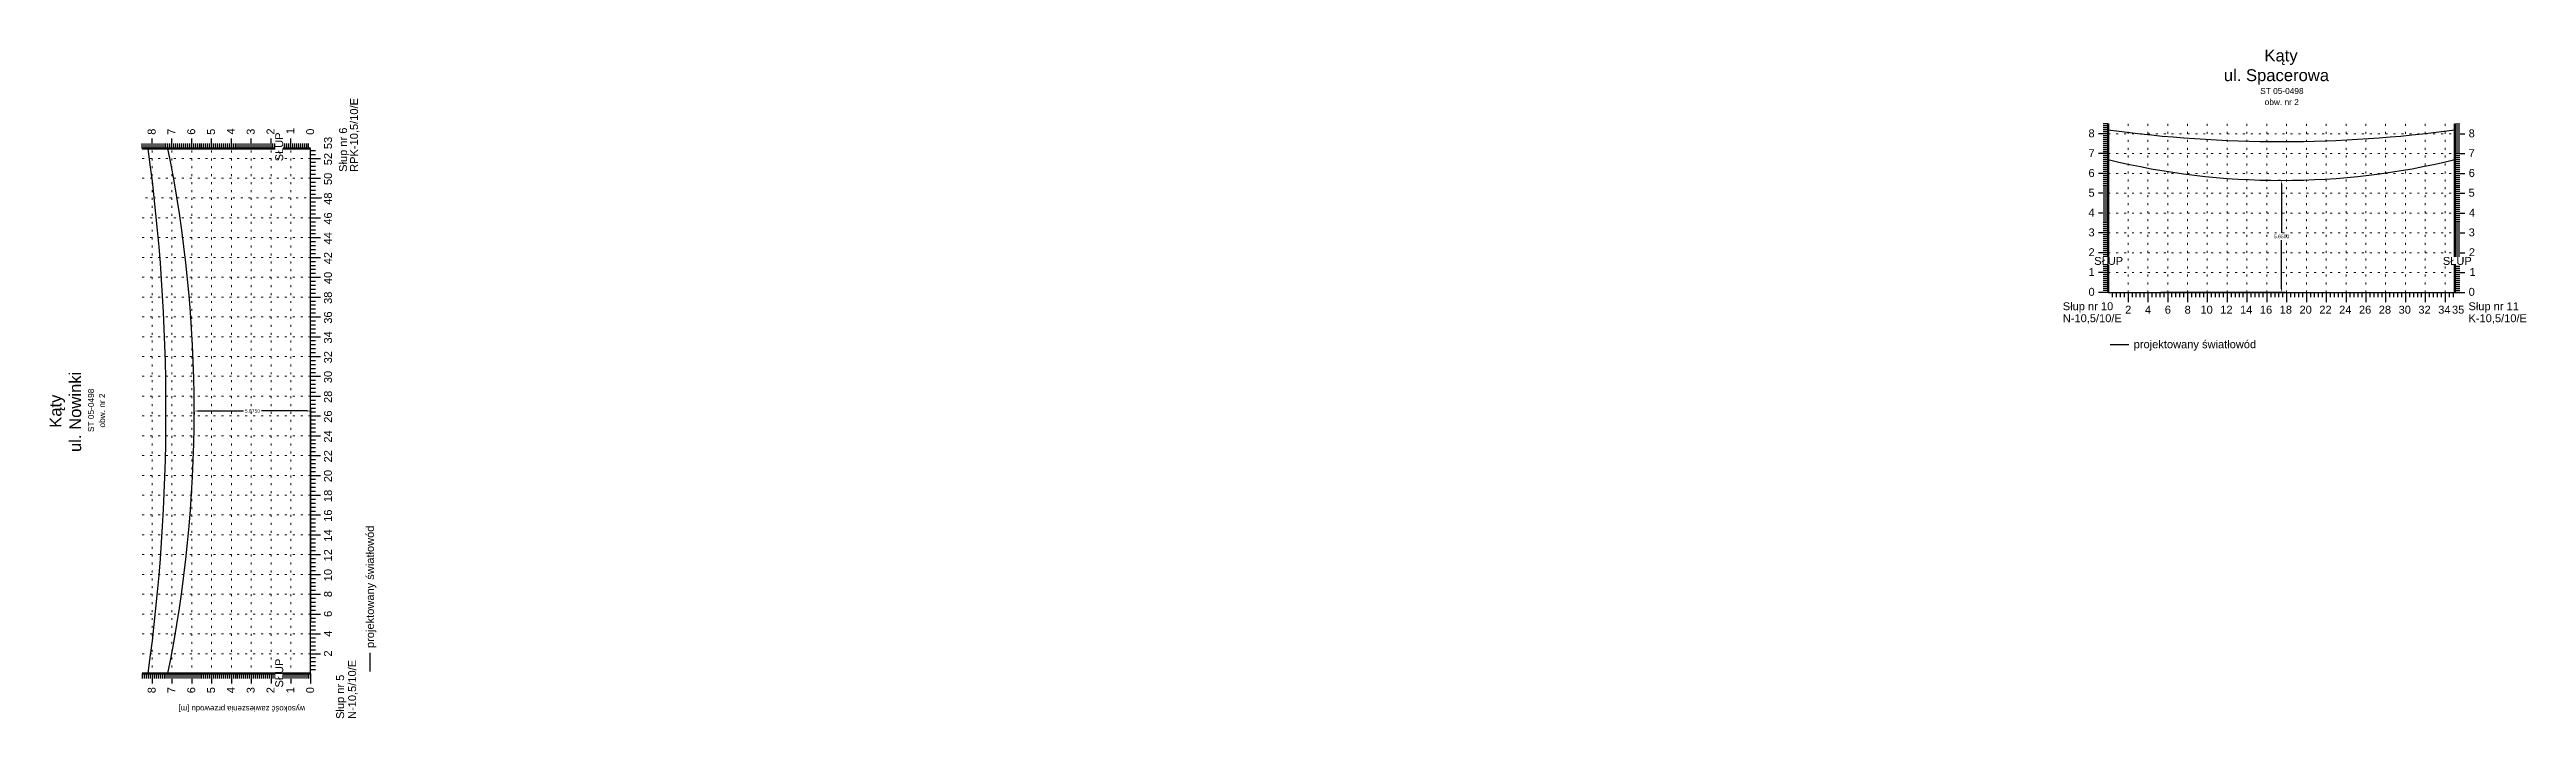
# Model space of a CAD drawing. Header units: metres. Extents: x -870 to 439, y 1328 to 1364.
# Drawn here: x 108.4 to 233.4, y 1330.2 to 1363.9 of the extents above; entities that cross this region are included whole.
import ezdxf

# ---------------------------------------------------------------- set-up
doc = ezdxf.new("R2010")
doc.units = ezdxf.units.M
doc.header["$MEASUREMENT"] = 0
doc.linetypes.add('ACAD_ISO07W100', pattern=[3, 0, -3])
doc.layers.add('ramka', color=7, linetype='Continuous', plot=False)
doc.styles.get("Standard").update_dxf_attribs({"font": 'arial.ttf'})
doc.dimstyles.get("Standard").update_dxf_attribs({"dimtxt": 0.18, "dimasz": 0.18, "dimexe": 0.18, "dimexo": 0.0625, "dimgap": 0.09, "dimtad": 0, "dimtih": 1, "dimtoh": 1, "dimdec": 4, "dimzin": 0, "dimdsep": 46, "dimtxsty": 'Standard', "dimcen": 0.09, "dimadec": 0, "dimazin": 0, "dimtfac": 1, "dimtdec": 4, "dimtofl": 0, "dimtmove": 0, "dimatfit": 3, "dimfxl": 1, "dimtolj": 1, "dimtzin": 0, "dimarcsym": 0})

msp = doc.modelspace()

# ---------------------------------------------------------------- texts
for s, height, p in [('Kąty', 0.6, (220.1932, 1363.31398)), ('ul. Spacerowa', 0.6, (218.14344, 1362.31919)), ('ST 05-0498', 0.3, (219.97911, 1361.67086)), ('obw. nr 2', 0.3, (220.20495, 1361.11162)), ('8', 0.4, (211.31281, 1359.48498)), ('7', 0.4, (211.31281, 1358.48498)), ('8', 0.4, (230.49846, 1359.48498)), ('7', 0.4, (230.49546, 1358.48498)), ('6', 0.4, (211.31281, 1357.48498)), ('6', 0.4, (230.50119, 1357.48498)), ('5', 0.4, (211.31281, 1356.48498)), ('5', 0.4, (230.49573, 1356.48498)), ('4', 0.4, (211.31281, 1355.48498)), ('4', 0.4, (230.51647, 1355.48498)), ('3', 0.4, (211.31281, 1354.48498)), ('2', 0.4, (211.31281, 1353.48498)), ('3', 0.4, (230.49846, 1354.48498)), ('2', 0.4, (230.50964, 1353.48498)), ('1', 0.4, (211.31281, 1352.48498)), ('1', 0.4, (230.53829, 1352.48498)), ('0', 0.4, (211.31281, 1351.48498)), ('0', 0.4, (230.50009, 1351.48498)), ('Słup nr 10', 0.4, (210.01482, 1350.75715)), ('N-10,5/10/E', 0.4, (210.01482, 1350.15227)), ('2', 0.4, (213.16325, 1350.58339)), ('4', 0.4, (214.16325, 1350.58339)), ('6', 0.4, (215.16325, 1350.58339)), ('8', 0.4, (216.16325, 1350.58339)), ('10', 0.4, (216.96325, 1350.58339)), ('12', 0.4, (217.96325, 1350.58339)), ('14', 0.4, (218.96325, 1350.58339)), ('16', 0.4, (219.96325, 1350.58339)), ('18', 0.4, (220.96325, 1350.58339)), ('20', 0.4, (221.96325, 1350.58339)), ('22', 0.4, (222.96325, 1350.58339)), ('24', 0.4, (223.96325, 1350.58339)), ('26', 0.4, (224.96325, 1350.58339)), ('28', 0.4, (225.96325, 1350.58339)), ('30', 0.4, (226.96325, 1350.58339)), ('32', 0.4, (227.96325, 1350.58339)), ('34', 0.4, (228.96325, 1350.58339)), ('35', 0.4, (229.65913, 1350.58339)), ('Słup nr 11', 0.4, (230.49046, 1350.75715)), ('K-10,5/10/E', 0.4, (230.49046, 1350.15227)), ('projektowany światłowód', 0.4, (213.59496, 1348.83908))]:
    msp.add_text(s, height=height).set_placement(p)
for s, height, p in [('RPK-10,5/10/E', 0.4, (123.97606, 1357.7394)), ('8', 0.4, (113.76054, 1359.60976)), ('7', 0.4, (114.76054, 1359.60676)), ('6', 0.4, (115.76054, 1359.61249)), ('5', 0.4, (116.76054, 1359.60703)), ('4', 0.4, (117.76054, 1359.62777)), ('3', 0.4, (118.76054, 1359.60976)), ('2', 0.4, (119.76054, 1359.62095)), ('1', 0.4, (120.76054, 1359.6496)), ('0', 0.4, (121.76054, 1359.6114)), ('53', 0.4, (122.66213, 1358.88798)), ('Słup nr 6', 0.4, (123.42111, 1357.73778)), ('52', 0.4, (122.66213, 1358.07456)), ('50', 0.4, (122.66213, 1357.07456)), ('48', 0.4, (122.66213, 1356.07456)), ('46', 0.4, (122.66213, 1355.07456)), ('44', 0.4, (122.66213, 1354.07456)), ('42', 0.4, (122.66213, 1353.07456)), ('40', 0.4, (122.66213, 1352.07456)), ('38', 0.4, (122.66213, 1351.07456)), ('36', 0.4, (122.66213, 1350.07456)), ('34', 0.4, (122.66213, 1349.07456)), ('ul. Nowinki', 0.6, (110.00412, 1343.60022)), ('32', 0.4, (122.66213, 1348.07456)), ('30', 0.4, (122.66213, 1347.07456)), ('Kąty', 0.6, (109.00932, 1344.82189)), ('ST 05-0498', 0.3, (110.65244, 1344.60779)), ('obw. nr 2', 0.3, (111.21168, 1344.83363)), ('28', 0.4, (122.66213, 1346.07456)), ('26', 0.4, (122.66213, 1345.07456)), ('24', 0.4, (122.66213, 1344.07456)), ('22', 0.4, (122.66213, 1343.07456)), ('20', 0.4, (122.66213, 1342.07456)), ('18', 0.4, (122.66213, 1341.07456)), ('16', 0.4, (122.66213, 1340.07456)), ('14', 0.4, (122.66213, 1339.07456)), ('projektowany światłowód', 0.4, (124.78355, 1333.70627)), ('12', 0.4, (122.66213, 1338.07456)), ('10', 0.4, (122.66213, 1337.07456)), ('8', 0.4, (122.66213, 1336.27456)), ('6', 0.4, (122.66213, 1335.27456)), ('4', 0.4, (122.66213, 1334.27456)), ('2', 0.4, (122.66213, 1333.27456)), ('N-10,5/10/E', 0.4, (123.87988, 1330.12612)), ('8', 0.4, (113.76054, 1331.42411)), ('7', 0.4, (114.76054, 1331.42411)), ('6', 0.4, (115.76054, 1331.42411)), ('5', 0.4, (116.76054, 1331.42411)), ('4', 0.4, (117.76054, 1331.42411)), ('3', 0.4, (118.76054, 1331.42411)), ('2', 0.4, (119.76054, 1331.42411)), ('1', 0.4, (120.76054, 1331.42411)), ('0', 0.4, (121.76054, 1331.42411)), ('Słup nr 5', 0.4, (123.275, 1330.12612))]:
    msp.add_text(s, height=height, rotation=90).set_placement(p)

# ---------------------------------------------------------------- blocks, each defined once
blk = doc.blocks.new('*D34')
at = {"color": 0, "lineweight": -2}
for p, q in [((115.71, 1345.61), (115.71, 1345.49)), ((115.89, 1345.67), (118.19, 1345.67)), ((121.41, 1345.67), (119.11, 1345.67)), ((121.59, 1335.08), (121.59, 1345.85))]:
    blk.add_line(p, q, dxfattribs=at)
at = {"color": 0}
for points in [[(115.89, 1345.7), (115.89, 1345.64), (115.71, 1345.67)], [(121.41, 1345.64), (121.41, 1345.7), (121.59, 1345.67)]]:
    blk.add_solid(points, dxfattribs=at)
at = {"layer": 'Defpoints', "color": 0}
for p in [(115.71, 1345.67), (121.59, 1345.67), (121.59, 1335.02)]:
    blk.add_point(p, dxfattribs=at)
at = {"color": 0, "lineweight": 25, "insert": (118.65, 1345.67), "char_height": 0.18, "attachment_point": 5}
blk.add_mtext('\\A1;5.8750', dxfattribs=at)
blk = doc.blocks.new('*D35')
at = {"color": 0, "lineweight": -2}
for p, q in [((221, 1357.31), (220.88, 1357.31)), ((221.06, 1357.13), (221.06, 1354.67)), ((221.06, 1351.84), (221.06, 1354.3)), ((214.97, 1351.66), (221.24, 1351.66))]:
    blk.add_line(p, q, dxfattribs=at)
at = {"color": 0}
for points in [[(221.09, 1357.13), (221.03, 1357.13), (221.06, 1357.31)], [(221.03, 1351.84), (221.09, 1351.84), (221.06, 1351.66)]]:
    blk.add_solid(points, dxfattribs=at)
at = {"layer": 'Defpoints', "color": 0}
for p in [(221.06, 1357.31), (214.91, 1351.66), (221.06, 1351.66)]:
    blk.add_point(p, dxfattribs=at)
at = {"color": 0, "lineweight": 25, "insert": (221.06, 1354.48), "char_height": 0.18, "attachment_point": 5}
blk.add_mtext('\\A1;5.6500', dxfattribs=at)

# ---------------------------------------------------------------- dimensions: what is measured, and where the dimension line sits
at = {"lineweight": 25}
for base, p1, p2, angle, picture, middle in [((221.06007, 1351.65907), (221.06007, 1357.30907), (214.91007, 1351.65907), 90, '*D35', (221.06007, 1354.48407)), ((121.58645, 1345.67137), (115.71145, 1345.67137), (121.58645, 1335.02137), 180, '*D34', (118.64895, 1345.67137))]:
    dim = msp.add_linear_dim(base=base, p1=p1, p2=p2, angle=angle, dimstyle='Standard', dxfattribs=at)
    dim.commit()
    dim.dimension.update_dxf_attribs({"geometry": picture, "text_midpoint": middle})

# ---------------------------------------------------------------- linework, layer by layer
for p, q in [((212.31007, 1360.15907), (212.06007, 1360.15907)), ((212.31007, 1360.15907), (212.31007, 1351.65907)), ((229.81007, 1360.15907), (229.81007, 1351.65907)), ((229.81007, 1360.15907), (230.06007, 1360.15907)), ((113.08645, 1358.92137), (113.08645, 1359.17137)), ((113.08645, 1358.92137), (121.58645, 1358.92137)), ((113.18645, 1358.92137), (113.18645, 1359.17137)), ((113.28645, 1358.92137), (113.28645, 1359.17137)), ((113.38645, 1358.92137), (113.38645, 1359.17137)), ((113.48645, 1358.92137), (113.48645, 1359.17137)), ((113.58645, 1358.92137), (113.58645, 1359.42137)), ((113.58645, 1358.92137), (113.58645, 1359.42137)), ((113.68645, 1358.92137), (113.68645, 1359.17137)), ((113.78645, 1358.92137), (113.78645, 1359.17137)), ((113.88645, 1358.92137), (113.88645, 1359.17137)), ((113.98645, 1358.92137), (113.98645, 1359.17137)), ((114.08645, 1358.92137), (114.08645, 1359.17137)), ((114.18645, 1358.92137), (114.18645, 1359.17137)), ((114.28645, 1358.92137), (114.28645, 1359.17137)), ((114.38645, 1358.92137), (114.38645, 1359.17137)), ((114.48645, 1358.92137), (114.48645, 1359.17137)), ((114.58645, 1358.92137), (114.58645, 1359.42137)), ((114.58645, 1358.92137), (114.58645, 1359.42137)), ((114.68645, 1358.92137), (114.68645, 1359.17137)), ((114.78645, 1358.92137), (114.78645, 1359.17137)), ((114.88645, 1358.92137), (114.88645, 1359.17137)), ((114.98645, 1358.92137), (114.98645, 1359.17137)), ((115.08645, 1358.92137), (115.08645, 1359.17137)), ((115.18645, 1358.92137), (115.18645, 1359.17137)), ((115.28645, 1358.92137), (115.28645, 1359.17137)), ((115.38645, 1358.92137), (115.38645, 1359.17137)), ((115.48645, 1358.92137), (115.48645, 1359.17137)), ((115.58645, 1358.92137), (115.58645, 1359.42137)), ((115.58645, 1358.92137), (115.58645, 1359.42137)), ((115.68645, 1358.92137), (115.68645, 1359.17137)), ((115.78645, 1358.92137), (115.78645, 1359.17137)), ((115.88645, 1358.92137), (115.88645, 1359.17137)), ((115.98645, 1358.92137), (115.98645, 1359.17137)), ((116.08645, 1358.92137), (116.08645, 1359.17137)), ((116.18645, 1358.92137), (116.18645, 1359.17137)), ((116.28645, 1358.92137), (116.28645, 1359.17137)), ((116.38645, 1358.92137), (116.38645, 1359.17137)), ((116.48645, 1358.92137), (116.48645, 1359.17137)), ((116.58645, 1358.92137), (116.58645, 1359.42137)), ((116.58645, 1358.92137), (116.58645, 1359.42137)), ((116.68645, 1358.92137), (116.68645, 1359.17137)), ((116.78645, 1358.92137), (116.78645, 1359.17137)), ((116.88645, 1358.92137), (116.88645, 1359.17137)), ((116.98645, 1358.92137), (116.98645, 1359.17137)), ((117.08645, 1358.92137), (117.08645, 1359.17137)), ((117.18645, 1358.92137), (117.18645, 1359.17137)), ((117.28645, 1358.92137), (117.28645, 1359.17137)), ((117.38645, 1358.92137), (117.38645, 1359.17137)), ((117.48645, 1358.92137), (117.48645, 1359.17137)), ((117.58645, 1358.92137), (117.58645, 1359.42137)), ((117.58645, 1358.92137), (117.58645, 1359.42137)), ((117.68645, 1358.92137), (117.68645, 1359.17137)), ((117.78645, 1358.92137), (117.78645, 1359.17137)), ((117.88645, 1358.92137), (117.88645, 1359.17137)), ((117.98645, 1358.92137), (117.98645, 1359.17137)), ((118.08645, 1358.92137), (118.08645, 1359.17137)), ((118.18645, 1358.92137), (118.18645, 1359.17137)), ((118.28645, 1358.92137), (118.28645, 1359.17137)), ((118.38645, 1358.92137), (118.38645, 1359.17137)), ((118.48645, 1358.92137), (118.48645, 1359.17137)), ((118.58645, 1358.92137), (118.58645, 1359.42137)), ((118.58645, 1358.92137), (118.58645, 1359.42137)), ((118.68645, 1358.92137), (118.68645, 1359.17137)), ((118.78645, 1358.92137), (118.78645, 1359.17137)), ((118.88645, 1358.92137), (118.88645, 1359.17137)), ((118.98645, 1358.92137), (118.98645, 1359.17137)), ((119.08645, 1358.92137), (119.08645, 1359.17137)), ((119.18645, 1358.92137), (119.18645, 1359.17137)), ((119.28645, 1358.92137), (119.28645, 1359.17137)), ((119.38645, 1358.92137), (119.38645, 1359.17137)), ((119.48645, 1358.92137), (119.48645, 1359.17137)), ((119.58645, 1358.92137), (119.58645, 1359.42137)), ((119.58645, 1358.92137), (119.58645, 1359.42137)), ((119.68645, 1358.92137), (119.68645, 1359.17137)), ((119.78645, 1358.92137), (119.78645, 1359.17137)), ((119.88645, 1358.92137), (119.88645, 1359.17137)), ((119.98645, 1358.92137), (119.98645, 1359.17137)), ((120.08645, 1358.92137), (120.08645, 1359.17137)), ((120.18645, 1358.92137), (120.18645, 1359.17137)), ((120.28645, 1358.92137), (120.28645, 1359.17137)), ((120.38645, 1358.92137), (120.38645, 1359.17137)), ((120.48645, 1358.92137), (120.48645, 1359.17137)), ((120.58645, 1358.92137), (120.58645, 1359.42137)), ((120.58645, 1358.92137), (120.58645, 1359.42137)), ((120.68645, 1358.92137), (120.68645, 1359.17137)), ((120.78645, 1358.92137), (120.78645, 1359.17137)), ((120.88645, 1358.92137), (120.88645, 1359.17137)), ((120.98645, 1358.92137), (120.98645, 1359.17137)), ((121.08645, 1358.92137), (121.08645, 1359.17137)), ((121.18645, 1358.92137), (121.18645, 1359.17137)), ((121.28645, 1358.92137), (121.28645, 1359.17137)), ((121.38645, 1358.92137), (121.38645, 1359.17137)), ((121.48645, 1358.91645), (121.48645, 1359.16645)), ((121.58645, 1356.92137), (121.58645, 1358.92137)), ((212.31007, 1359.65907), (211.81007, 1359.65907)), ((212.31007, 1359.65907), (211.81007, 1359.65907)), ((212.31007, 1360.05907), (212.06007, 1360.05907)), ((212.31007, 1359.95907), (212.06007, 1359.95907)), ((212.31007, 1359.85907), (212.06007, 1359.85907)), ((212.31007, 1359.75907), (212.06007, 1359.75907)), ((212.31007, 1359.55907), (212.06007, 1359.55907)), ((212.31007, 1359.45907), (212.06007, 1359.45907)), ((212.31007, 1359.35907), (212.06007, 1359.35907)), ((212.31007, 1359.25907), (212.06007, 1359.25907)), ((212.31007, 1359.15907), (212.06007, 1359.15907)), ((212.31007, 1359.05907), (212.06007, 1359.05907)), ((212.31007, 1358.95907), (212.06007, 1358.95907)), ((212.31007, 1358.85907), (212.06007, 1358.85907)), ((229.81007, 1360.05907), (230.06007, 1360.05907)), ((229.81007, 1359.95907), (230.06007, 1359.95907)), ((229.81007, 1359.85907), (230.06007, 1359.85907)), ((229.81007, 1359.75907), (230.06007, 1359.75907)), ((229.81007, 1359.65907), (230.31007, 1359.65907)), ((229.81007, 1359.65907), (230.31007, 1359.65907)), ((229.81007, 1359.55907), (230.06007, 1359.55907)), ((229.81007, 1359.45907), (230.06007, 1359.45907)), ((229.81007, 1359.35907), (230.06007, 1359.35907)), ((229.81007, 1359.25907), (230.06007, 1359.25907)), ((229.81007, 1359.15907), (230.06007, 1359.15907)), ((229.81007, 1359.05907), (230.06007, 1359.05907)), ((229.81007, 1358.95907), (230.06007, 1358.95907)), ((229.81007, 1358.85907), (230.06007, 1358.85907)), ((121.58645, 1358.82137), (121.83645, 1358.82137)), ((121.58645, 1358.42137), (121.58645, 1358.67137)), ((121.58645, 1358.62137), (121.83645, 1358.62137)), ((121.58645, 1332.42137), (121.58645, 1358.42137)), ((121.58645, 1358.42137), (122.08645, 1358.42137)), ((121.58645, 1358.42137), (122.08645, 1358.42137)), ((121.58645, 1358.22137), (121.83645, 1358.22137)), ((121.58645, 1358.02137), (121.83645, 1358.02137)), ((121.58645, 1357.82137), (121.83645, 1357.82137)), ((121.58645, 1357.62137), (121.83645, 1357.62137)), ((212.31007, 1358.65907), (211.81007, 1358.65907)), ((212.31007, 1358.65907), (211.81007, 1358.65907)), ((212.31007, 1357.65907), (211.81007, 1357.65907)), ((212.31007, 1357.65907), (211.81007, 1357.65907)), ((212.31007, 1358.75907), (212.06007, 1358.75907)), ((212.31007, 1358.55907), (212.06007, 1358.55907)), ((212.31007, 1358.45907), (212.06007, 1358.45907)), ((212.31007, 1358.35907), (212.06007, 1358.35907)), ((212.31007, 1358.25907), (212.06007, 1358.25907)), ((212.31007, 1358.15907), (212.06007, 1358.15907)), ((212.31007, 1358.05907), (212.06007, 1358.05907)), ((212.31007, 1357.95907), (212.06007, 1357.95907)), ((212.31007, 1357.85907), (212.06007, 1357.85907)), ((212.31007, 1357.75907), (212.06007, 1357.75907)), ((229.81007, 1358.75907), (230.06007, 1358.75907)), ((229.81007, 1358.65907), (230.31007, 1358.65907)), ((229.81007, 1358.65907), (230.31007, 1358.65907)), ((229.81007, 1358.55907), (230.06007, 1358.55907)), ((229.81007, 1358.45907), (230.06007, 1358.45907)), ((229.81007, 1358.35907), (230.06007, 1358.35907)), ((229.81007, 1358.25907), (230.06007, 1358.25907)), ((229.81007, 1358.15907), (230.06007, 1358.15907)), ((229.81007, 1358.05907), (230.06007, 1358.05907)), ((229.81007, 1357.95907), (230.06007, 1357.95907)), ((229.81007, 1357.85907), (230.06007, 1357.85907)), ((229.81007, 1357.75907), (230.06007, 1357.75907)), ((229.81007, 1357.65907), (230.31007, 1357.65907)), ((229.81007, 1357.65907), (230.31007, 1357.65907)), ((121.58645, 1357.42137), (122.08645, 1357.42137)), ((121.58645, 1357.42137), (122.08645, 1357.42137)), ((121.58645, 1357.22137), (121.83645, 1357.22137)), ((121.58645, 1357.02137), (121.83645, 1357.02137)), ((121.58645, 1356.82137), (121.83645, 1356.82137)), ((121.58645, 1356.62137), (121.83645, 1356.62137)), ((121.58645, 1356.42137), (122.08645, 1356.42137)), ((121.58645, 1356.42137), (122.08645, 1356.42137)), ((212.31007, 1356.65907), (211.81007, 1356.65907)), ((212.31007, 1356.65907), (211.81007, 1356.65907)), ((212.31007, 1357.55907), (212.06007, 1357.55907)), ((212.31007, 1357.45907), (212.06007, 1357.45907)), ((212.31007, 1357.35907), (212.06007, 1357.35907)), ((212.31007, 1357.25907), (212.06007, 1357.25907)), ((212.31007, 1357.15907), (212.06007, 1357.15907)), ((212.31007, 1357.05907), (212.06007, 1357.05907)), ((212.31007, 1356.95907), (212.06007, 1356.95907)), ((212.31007, 1356.85907), (212.06007, 1356.85907)), ((212.31007, 1356.75907), (212.06007, 1356.75907)), ((212.31007, 1356.55907), (212.06007, 1356.55907)), ((212.31007, 1356.45907), (212.06007, 1356.45907)), ((212.31007, 1356.35907), (212.06007, 1356.35907)), ((229.81007, 1357.55907), (230.06007, 1357.55907)), ((229.81007, 1357.45907), (230.06007, 1357.45907)), ((229.81007, 1357.35907), (230.06007, 1357.35907)), ((229.81007, 1357.25907), (230.06007, 1357.25907)), ((229.81007, 1357.15907), (230.06007, 1357.15907)), ((229.81007, 1357.05907), (230.06007, 1357.05907)), ((229.81007, 1356.95907), (230.06007, 1356.95907)), ((229.81007, 1356.85907), (230.06007, 1356.85907)), ((229.81007, 1356.75907), (230.06007, 1356.75907)), ((229.81007, 1356.65907), (230.31007, 1356.65907)), ((229.81007, 1356.65907), (230.31007, 1356.65907)), ((229.81007, 1356.55907), (230.06007, 1356.55907)), ((229.81007, 1356.45907), (230.06007, 1356.45907)), ((229.81007, 1356.35907), (230.06007, 1356.35907)), ((121.58645, 1356.22137), (121.83645, 1356.22137)), ((121.58645, 1356.02137), (121.83645, 1356.02137)), ((121.58645, 1355.82137), (121.83645, 1355.82137)), ((121.58645, 1355.62137), (121.83645, 1355.62137)), ((121.58645, 1355.42137), (122.08645, 1355.42137)), ((121.58645, 1355.42137), (122.08645, 1355.42137)), ((121.58645, 1355.22137), (121.83645, 1355.22137)), ((212.31007, 1355.65907), (211.81007, 1355.65907)), ((212.31007, 1355.65907), (211.81007, 1355.65907)), ((212.31007, 1356.25907), (212.06007, 1356.25907)), ((212.31007, 1356.15907), (212.06007, 1356.15907)), ((212.31007, 1356.05907), (212.06007, 1356.05907)), ((212.31007, 1355.95907), (212.06007, 1355.95907)), ((212.31007, 1355.85907), (212.06007, 1355.85907)), ((212.31007, 1355.75907), (212.06007, 1355.75907)), ((212.31007, 1355.55907), (212.06007, 1355.55907)), ((212.31007, 1355.45907), (212.06007, 1355.45907)), ((212.31007, 1355.35907), (212.06007, 1355.35907)), ((212.31007, 1355.25907), (212.06007, 1355.25907)), ((212.31007, 1355.15907), (212.06007, 1355.15907)), ((229.81007, 1356.25907), (230.06007, 1356.25907)), ((229.81007, 1356.15907), (230.06007, 1356.15907)), ((229.81007, 1356.05907), (230.06007, 1356.05907)), ((229.81007, 1355.95907), (230.06007, 1355.95907)), ((229.81007, 1355.85907), (230.06007, 1355.85907)), ((229.81007, 1355.75907), (230.06007, 1355.75907)), ((229.81007, 1355.65907), (230.31007, 1355.65907)), ((229.81007, 1355.65907), (230.31007, 1355.65907)), ((229.81007, 1355.55907), (230.06007, 1355.55907)), ((229.81007, 1355.45907), (230.06007, 1355.45907)), ((229.81007, 1355.35907), (230.06007, 1355.35907)), ((229.81007, 1355.25907), (230.06007, 1355.25907)), ((229.81007, 1355.15907), (230.06007, 1355.15907)), ((121.58645, 1355.02137), (121.83645, 1355.02137)), ((121.58645, 1354.82137), (121.83645, 1354.82137)), ((121.58645, 1354.62137), (121.83645, 1354.62137)), ((121.58645, 1354.42137), (122.08645, 1354.42137)), ((121.58645, 1354.42137), (122.08645, 1354.42137)), ((121.58645, 1354.22137), (121.83645, 1354.22137)), ((121.58645, 1354.02137), (121.83645, 1354.02137)), ((212.31007, 1354.65907), (211.81007, 1354.65907)), ((212.31007, 1354.65907), (211.81007, 1354.65907)), ((212.31007, 1355.05907), (212.06007, 1355.05907)), ((212.31007, 1354.95907), (212.06007, 1354.95907)), ((212.31007, 1354.85907), (212.06007, 1354.85907)), ((212.31007, 1354.75907), (212.06007, 1354.75907)), ((212.31007, 1354.55907), (212.06007, 1354.55907)), ((212.31007, 1354.45907), (212.06007, 1354.45907)), ((212.31007, 1354.35907), (212.06007, 1354.35907)), ((212.31007, 1354.25907), (212.06007, 1354.25907)), ((212.31007, 1354.15907), (212.06007, 1354.15907)), ((212.31007, 1354.05907), (212.06007, 1354.05907)), ((212.31007, 1353.95907), (212.06007, 1353.95907)), ((212.31007, 1353.85907), (212.06007, 1353.85907)), ((229.81007, 1355.05907), (230.06007, 1355.05907)), ((229.81007, 1354.95907), (230.06007, 1354.95907)), ((229.81007, 1354.85907), (230.06007, 1354.85907)), ((229.81007, 1354.75907), (230.06007, 1354.75907)), ((229.81007, 1354.65907), (230.31007, 1354.65907)), ((229.81007, 1354.65907), (230.31007, 1354.65907)), ((229.81007, 1354.55907), (230.06007, 1354.55907)), ((229.81007, 1354.45907), (230.06007, 1354.45907)), ((229.81007, 1354.35907), (230.06007, 1354.35907)), ((229.81007, 1354.25907), (230.06007, 1354.25907)), ((229.81007, 1354.15907), (230.06007, 1354.15907)), ((229.81007, 1354.05907), (230.06007, 1354.05907)), ((229.81007, 1353.95907), (230.06007, 1353.95907)), ((229.81007, 1353.85907), (230.06007, 1353.85907)), ((121.58645, 1353.82137), (121.83645, 1353.82137)), ((121.58645, 1353.62137), (121.83645, 1353.62137)), ((121.58645, 1353.42137), (122.08645, 1353.42137)), ((121.58645, 1353.42137), (122.08645, 1353.42137)), ((121.58645, 1353.22137), (121.83645, 1353.22137)), ((121.58645, 1353.02137), (121.83645, 1353.02137)), ((121.58645, 1352.82137), (121.83645, 1352.82137)), ((121.58645, 1352.62137), (121.83645, 1352.62137)), ((212.31007, 1353.65907), (211.81007, 1353.65907)), ((212.31007, 1353.65907), (211.81007, 1353.65907)), ((212.31007, 1352.65907), (211.81007, 1352.65907)), ((212.31007, 1352.65907), (211.81007, 1352.65907)), ((212.31007, 1353.75907), (212.06007, 1353.75907)), ((212.31007, 1353.55907), (212.06007, 1353.55907)), ((212.31007, 1353.45907), (212.06007, 1353.45907)), ((212.31007, 1353.35907), (212.06007, 1353.35907)), ((212.31007, 1353.25907), (212.06007, 1353.25907)), ((212.31007, 1353.15907), (212.06007, 1353.15907)), ((212.31007, 1353.05907), (212.06007, 1353.05907)), ((212.31007, 1352.95907), (212.06007, 1352.95907)), ((212.31007, 1352.85907), (212.06007, 1352.85907)), ((212.31007, 1352.75907), (212.06007, 1352.75907)), ((229.81007, 1353.75907), (230.06007, 1353.75907)), ((229.81007, 1353.65907), (230.31007, 1353.65907)), ((229.81007, 1353.65907), (230.31007, 1353.65907)), ((229.81007, 1353.55907), (230.06007, 1353.55907)), ((229.81007, 1353.45907), (230.06007, 1353.45907)), ((229.81007, 1353.35907), (230.06007, 1353.35907)), ((229.81007, 1353.25907), (230.06007, 1353.25907)), ((229.81007, 1353.15907), (230.06007, 1353.15907)), ((229.81007, 1353.05907), (230.06007, 1353.05907)), ((229.81007, 1352.95907), (230.06007, 1352.95907)), ((229.81007, 1352.85907), (230.06007, 1352.85907)), ((229.81007, 1352.75907), (230.06007, 1352.75907)), ((229.81007, 1352.65907), (230.31007, 1352.65907)), ((229.81007, 1352.65907), (230.31007, 1352.65907)), ((121.58645, 1352.42137), (122.08645, 1352.42137)), ((121.58645, 1352.42137), (122.08645, 1352.42137)), ((121.58645, 1352.22137), (121.83645, 1352.22137)), ((121.58645, 1352.02137), (121.83645, 1352.02137)), ((121.58645, 1351.82137), (121.83645, 1351.82137)), ((121.58645, 1351.62137), (121.83645, 1351.62137)), ((121.58645, 1351.42137), (122.08645, 1351.42137)), ((121.58645, 1351.42137), (122.08645, 1351.42137)), ((212.31007, 1351.65907), (211.81007, 1351.65907)), ((212.31007, 1352.55907), (212.06007, 1352.55907)), ((212.31007, 1352.45907), (212.06007, 1352.45907)), ((212.31007, 1352.35907), (212.06007, 1352.35907)), ((212.31007, 1352.25907), (212.06007, 1352.25907)), ((212.31007, 1352.15907), (212.06007, 1352.15907)), ((212.31007, 1352.05907), (212.06007, 1352.05907)), ((212.31007, 1351.95907), (212.06007, 1351.95907)), ((212.31007, 1351.85907), (212.06007, 1351.85907)), ((212.31007, 1351.75907), (212.06007, 1351.75907)), ((212.31007, 1351.65907), (212.06007, 1351.65907)), ((212.31007, 1351.65907), (230.31007, 1351.65907)), ((212.51007, 1351.65907), (212.51007, 1351.40907)), ((212.71007, 1351.65907), (212.71007, 1351.40907)), ((212.91007, 1351.65907), (212.91007, 1351.40907)), ((213.11007, 1351.65907), (213.11007, 1351.40907)), ((213.31007, 1351.65907), (213.31007, 1351.15907)), ((213.51007, 1351.65907), (213.51007, 1351.40907)), ((213.71007, 1351.65907), (213.71007, 1351.40907)), ((213.91007, 1351.65907), (213.91007, 1351.40907)), ((214.11007, 1351.65907), (214.11007, 1351.40907)), ((214.31007, 1351.65907), (214.31007, 1351.15907)), ((214.51007, 1351.65907), (214.51007, 1351.40907)), ((214.71007, 1351.65907), (214.71007, 1351.40907)), ((214.91007, 1351.65907), (214.91007, 1351.40907)), ((215.11007, 1351.65907), (215.11007, 1351.40907)), ((215.31007, 1351.65907), (215.31007, 1351.15907)), ((215.51007, 1351.65907), (215.51007, 1351.40907)), ((215.71007, 1351.65907), (215.71007, 1351.40907)), ((215.91007, 1351.65907), (215.91007, 1351.40907)), ((216.11007, 1351.65907), (216.11007, 1351.40907)), ((216.31007, 1351.65907), (216.31007, 1351.15907)), ((216.51007, 1351.65907), (216.51007, 1351.40907)), ((216.71007, 1351.65907), (216.71007, 1351.40907)), ((216.91007, 1351.65907), (216.91007, 1351.40907)), ((217.11007, 1351.65907), (217.11007, 1351.40907)), ((217.31007, 1351.65907), (217.31007, 1351.15907)), ((217.51007, 1351.65907), (217.51007, 1351.40907)), ((217.71007, 1351.65907), (217.71007, 1351.40907)), ((217.91007, 1351.65907), (217.91007, 1351.40907)), ((218.11007, 1351.65907), (218.11007, 1351.40907)), ((218.31007, 1351.65907), (218.31007, 1351.15907)), ((218.51007, 1351.65907), (218.51007, 1351.40907)), ((218.71007, 1351.65907), (218.71007, 1351.40907)), ((218.91007, 1351.65907), (218.91007, 1351.40907)), ((219.11007, 1351.65907), (219.11007, 1351.40907)), ((219.31007, 1351.65907), (219.31007, 1351.15907)), ((219.51007, 1351.65907), (219.51007, 1351.40907)), ((219.71007, 1351.65907), (219.71007, 1351.40907)), ((219.91007, 1351.65907), (219.91007, 1351.40907)), ((220.11007, 1351.65907), (220.11007, 1351.40907)), ((220.31007, 1351.65907), (220.31007, 1351.15907)), ((220.51007, 1351.65907), (220.51007, 1351.40907)), ((220.71007, 1351.65907), (220.71007, 1351.40907)), ((220.91007, 1351.65907), (220.91007, 1351.40907)), ((221.11007, 1351.65907), (221.11007, 1351.40907)), ((221.31007, 1351.65907), (221.31007, 1351.15907)), ((221.51007, 1351.65907), (221.51007, 1351.40907)), ((221.71007, 1351.65907), (221.71007, 1351.40907)), ((221.91007, 1351.65907), (221.91007, 1351.40907)), ((222.11007, 1351.65907), (222.11007, 1351.40907)), ((222.31007, 1351.65907), (222.31007, 1351.15907)), ((222.51007, 1351.65907), (222.51007, 1351.40907)), ((222.71007, 1351.65907), (222.71007, 1351.40907)), ((222.91007, 1351.65907), (222.91007, 1351.40907)), ((223.11007, 1351.65907), (223.11007, 1351.40907)), ((223.31007, 1351.65907), (223.31007, 1351.15907)), ((223.51007, 1351.65907), (223.51007, 1351.40907)), ((223.71007, 1351.65907), (223.71007, 1351.40907)), ((223.91007, 1351.65907), (223.91007, 1351.40907)), ((224.11007, 1351.65907), (224.11007, 1351.40907)), ((224.31007, 1351.65907), (224.31007, 1351.15907)), ((224.51007, 1351.65907), (224.51007, 1351.40907)), ((224.71007, 1351.65907), (224.71007, 1351.40907)), ((224.91007, 1351.65907), (224.91007, 1351.40907)), ((225.11007, 1351.65907), (225.11007, 1351.40907)), ((225.31007, 1351.65907), (225.31007, 1351.15907)), ((225.51007, 1351.65907), (225.51007, 1351.40907)), ((225.71007, 1351.65907), (225.71007, 1351.40907)), ((225.91007, 1351.65907), (225.91007, 1351.40907)), ((226.11007, 1351.65907), (226.11007, 1351.40907)), ((226.31007, 1351.65907), (226.31007, 1351.15907)), ((226.51007, 1351.65907), (226.51007, 1351.40907)), ((226.71007, 1351.65907), (226.71007, 1351.40907)), ((226.91007, 1351.65907), (226.91007, 1351.40907)), ((227.11007, 1351.65907), (227.11007, 1351.40907)), ((227.31007, 1351.65907), (227.31007, 1351.15907)), ((227.51007, 1351.65907), (227.51007, 1351.40907)), ((227.71007, 1351.65907), (227.71007, 1351.40907)), ((227.91007, 1351.65907), (227.91007, 1351.40907)), ((228.11007, 1351.65907), (228.11007, 1351.40907)), ((228.31007, 1351.65907), (228.31007, 1351.15907)), ((228.51007, 1351.65907), (228.51007, 1351.40907)), ((228.71007, 1351.65907), (228.71007, 1351.40907)), ((228.91007, 1351.65907), (228.91007, 1351.40907)), ((229.11007, 1351.65907), (229.11007, 1351.40907)), ((229.31007, 1351.65907), (229.31007, 1351.15907)), ((229.51007, 1351.65907), (229.51007, 1351.40907)), ((229.71007, 1351.65907), (229.71007, 1351.40907)), ((229.81007, 1352.55907), (230.06007, 1352.55907)), ((229.81007, 1352.45907), (230.06007, 1352.45907)), ((229.81007, 1352.35907), (230.06007, 1352.35907)), ((229.81007, 1352.25907), (230.06007, 1352.25907)), ((229.81007, 1352.15907), (230.06007, 1352.15907)), ((229.81007, 1352.05907), (230.06007, 1352.05907)), ((229.81007, 1351.95907), (230.06007, 1351.95907)), ((229.81007, 1351.85907), (230.06007, 1351.85907)), ((229.81007, 1351.75907), (230.06007, 1351.75907)), ((229.81007, 1351.65907), (230.31007, 1351.65907)), ((229.81007, 1351.65907), (230.06007, 1351.65907)), ((121.58645, 1351.22137), (121.83645, 1351.22137)), ((121.58645, 1351.02137), (121.83645, 1351.02137)), ((121.58645, 1350.82137), (121.83645, 1350.82137)), ((121.58645, 1350.62137), (121.83645, 1350.62137)), ((121.58645, 1350.42137), (122.08645, 1350.42137)), ((121.58645, 1350.22137), (121.83645, 1350.22137)), ((121.58645, 1350.02137), (121.83645, 1350.02137)), ((121.58645, 1349.82137), (121.83645, 1349.82137)), ((121.58645, 1349.62137), (121.83645, 1349.62137)), ((121.58645, 1349.42137), (122.08645, 1349.42137)), ((121.58645, 1349.22137), (121.83645, 1349.22137)), ((121.58645, 1349.02137), (121.83645, 1349.02137)), ((121.58645, 1348.82137), (121.83645, 1348.82137)), ((121.58645, 1348.62137), (121.83645, 1348.62137)), ((121.58645, 1348.42137), (122.08645, 1348.42137)), ((121.58645, 1348.22137), (121.83645, 1348.22137)), ((121.58645, 1348.02137), (121.83645, 1348.02137)), ((121.58645, 1347.82137), (121.83645, 1347.82137)), ((121.58645, 1347.62137), (121.83645, 1347.62137)), ((121.58645, 1347.42137), (122.08645, 1347.42137)), ((121.58645, 1347.22137), (121.83645, 1347.22137)), ((121.58645, 1347.02137), (121.83645, 1347.02137)), ((121.58645, 1346.82137), (121.83645, 1346.82137)), ((121.58645, 1346.62137), (121.83645, 1346.62137)), ((121.58645, 1346.42137), (122.08645, 1346.42137)), ((121.58645, 1346.22137), (121.83645, 1346.22137)), ((121.58645, 1346.02137), (121.83645, 1346.02137)), ((121.58645, 1345.82137), (121.83645, 1345.82137)), ((121.58645, 1345.62137), (121.83645, 1345.62137)), ((121.58645, 1345.42137), (122.08645, 1345.42137)), ((121.58645, 1345.22137), (121.83645, 1345.22137)), ((121.58645, 1345.02137), (121.83645, 1345.02137)), ((121.58645, 1344.82137), (121.83645, 1344.82137)), ((121.58645, 1344.62137), (121.83645, 1344.62137)), ((121.58645, 1344.42137), (122.08645, 1344.42137)), ((121.58645, 1344.22137), (121.83645, 1344.22137)), ((121.58645, 1344.02137), (121.83645, 1344.02137)), ((121.58645, 1343.82137), (121.83645, 1343.82137)), ((121.58645, 1343.62137), (121.83645, 1343.62137)), ((121.58645, 1343.42137), (122.08645, 1343.42137)), ((121.58645, 1343.22137), (121.83645, 1343.22137)), ((121.58645, 1343.02137), (121.83645, 1343.02137)), ((121.58645, 1342.82137), (121.83645, 1342.82137)), ((121.58645, 1342.62137), (121.83645, 1342.62137)), ((121.58645, 1342.42137), (122.08645, 1342.42137)), ((121.58645, 1342.22137), (121.83645, 1342.22137)), ((121.58645, 1342.02137), (121.83645, 1342.02137)), ((121.58645, 1341.82137), (121.83645, 1341.82137)), ((121.58645, 1341.62137), (121.83645, 1341.62137)), ((121.58645, 1341.42137), (122.08645, 1341.42137)), ((121.58645, 1341.22137), (121.83645, 1341.22137)), ((121.58645, 1341.02137), (121.83645, 1341.02137)), ((121.58645, 1340.82137), (121.83645, 1340.82137)), ((121.58645, 1340.62137), (121.83645, 1340.62137)), ((121.58645, 1340.42137), (122.08645, 1340.42137)), ((121.58645, 1340.22137), (121.83645, 1340.22137)), ((121.58645, 1340.02137), (121.83645, 1340.02137)), ((121.58645, 1339.82137), (121.83645, 1339.82137)), ((121.58645, 1339.62137), (121.83645, 1339.62137)), ((121.58645, 1339.42137), (122.08645, 1339.42137)), ((121.58645, 1339.22137), (121.83645, 1339.22137)), ((121.58645, 1339.02137), (121.83645, 1339.02137)), ((121.58645, 1338.82137), (121.83645, 1338.82137)), ((121.58645, 1338.62137), (121.83645, 1338.62137)), ((121.58645, 1338.42137), (122.08645, 1338.42137)), ((121.58645, 1338.22137), (121.83645, 1338.22137)), ((121.58645, 1338.02137), (121.83645, 1338.02137)), ((121.58645, 1337.82137), (121.83645, 1337.82137)), ((121.58645, 1337.62137), (121.83645, 1337.62137)), ((121.58645, 1337.42137), (122.08645, 1337.42137)), ((121.58645, 1337.22137), (121.83645, 1337.22137)), ((121.58645, 1337.02137), (121.83645, 1337.02137)), ((121.58645, 1336.82137), (121.83645, 1336.82137)), ((121.58645, 1336.62137), (121.83645, 1336.62137)), ((121.58645, 1336.42137), (122.08645, 1336.42137)), ((121.58645, 1336.22137), (121.83645, 1336.22137)), ((121.58645, 1336.02137), (121.83645, 1336.02137)), ((121.58645, 1335.82137), (121.83645, 1335.82137)), ((121.58645, 1335.62137), (121.83645, 1335.62137)), ((121.58645, 1335.42137), (122.08645, 1335.42137)), ((121.58645, 1335.22137), (121.83645, 1335.22137)), ((121.58645, 1335.02137), (121.83645, 1335.02137)), ((121.58645, 1334.82137), (121.83645, 1334.82137)), ((121.58645, 1334.62137), (121.83645, 1334.62137)), ((121.58645, 1334.42137), (122.08645, 1334.42137)), ((121.58645, 1334.22137), (121.83645, 1334.22137)), ((121.58645, 1334.02137), (121.83645, 1334.02137)), ((121.58645, 1333.82137), (121.83645, 1333.82137)), ((121.58645, 1333.62137), (121.83645, 1333.62137)), ((121.58645, 1333.42137), (122.08645, 1333.42137)), ((121.58645, 1333.22137), (121.83645, 1333.22137)), ((121.58645, 1333.02137), (121.83645, 1333.02137)), ((121.58645, 1332.82137), (121.83645, 1332.82137)), ((121.58645, 1332.62137), (121.83645, 1332.62137)), ((113.08645, 1332.42137), (121.58645, 1332.42137)), ((113.08645, 1332.42137), (113.08645, 1332.17137)), ((113.18645, 1332.42137), (113.18645, 1332.17137)), ((113.28645, 1332.42137), (113.28645, 1332.17137)), ((113.38645, 1332.42137), (113.38645, 1332.17137)), ((113.48645, 1332.42137), (113.48645, 1332.17137)), ((113.58645, 1332.42137), (113.58645, 1331.92137)), ((113.58645, 1332.42137), (113.58645, 1331.92137)), ((113.68645, 1332.42137), (113.68645, 1332.17137)), ((113.78645, 1332.42137), (113.78645, 1332.17137)), ((113.88645, 1332.42137), (113.88645, 1332.17137)), ((113.98645, 1332.42137), (113.98645, 1332.17137)), ((114.08645, 1332.42137), (114.08645, 1332.17137)), ((114.18645, 1332.42137), (114.18645, 1332.17137)), ((114.28645, 1332.42137), (114.28645, 1332.17137)), ((114.38645, 1332.42137), (114.38645, 1332.17137)), ((114.48645, 1332.42137), (114.48645, 1332.17137)), ((114.58645, 1332.42137), (114.58645, 1331.92137)), ((114.58645, 1332.42137), (114.58645, 1331.92137)), ((114.68645, 1332.42137), (114.68645, 1332.17137)), ((114.78645, 1332.42137), (114.78645, 1332.17137)), ((114.88645, 1332.42137), (114.88645, 1332.17137)), ((114.98645, 1332.42137), (114.98645, 1332.17137)), ((115.08645, 1332.42137), (115.08645, 1332.17137)), ((115.18645, 1332.42137), (115.18645, 1332.17137)), ((115.28645, 1332.42137), (115.28645, 1332.17137)), ((115.38645, 1332.42137), (115.38645, 1332.17137)), ((115.48645, 1332.42137), (115.48645, 1332.17137)), ((115.58645, 1332.42137), (115.58645, 1331.92137)), ((115.58645, 1332.42137), (115.58645, 1331.92137)), ((115.68645, 1332.42137), (115.68645, 1332.17137)), ((115.78645, 1332.42137), (115.78645, 1332.17137)), ((115.88645, 1332.42137), (115.88645, 1332.17137)), ((115.98645, 1332.42137), (115.98645, 1332.17137)), ((116.08645, 1332.42137), (116.08645, 1332.17137)), ((116.18645, 1332.42137), (116.18645, 1332.17137)), ((116.28645, 1332.42137), (116.28645, 1332.17137)), ((116.38645, 1332.42137), (116.38645, 1332.17137)), ((116.48645, 1332.42137), (116.48645, 1332.17137)), ((116.58645, 1332.42137), (116.58645, 1331.92137)), ((116.58645, 1332.42137), (116.58645, 1331.92137)), ((116.68645, 1332.42137), (116.68645, 1332.17137)), ((116.78645, 1332.42137), (116.78645, 1332.17137)), ((116.88645, 1332.42137), (116.88645, 1332.17137)), ((116.98645, 1332.42137), (116.98645, 1332.17137)), ((117.08645, 1332.42137), (117.08645, 1332.17137)), ((117.18645, 1332.42137), (117.18645, 1332.17137)), ((117.28645, 1332.42137), (117.28645, 1332.17137)), ((117.38645, 1332.42137), (117.38645, 1332.17137)), ((117.48645, 1332.42137), (117.48645, 1332.17137)), ((117.58645, 1332.42137), (117.58645, 1331.92137)), ((117.58645, 1332.42137), (117.58645, 1331.92137)), ((117.68645, 1332.42137), (117.68645, 1332.17137)), ((117.78645, 1332.42137), (117.78645, 1332.17137)), ((117.88645, 1332.42137), (117.88645, 1332.17137)), ((117.98645, 1332.42137), (117.98645, 1332.17137)), ((118.08645, 1332.42137), (118.08645, 1332.17137)), ((118.18645, 1332.42137), (118.18645, 1332.17137)), ((118.28645, 1332.42137), (118.28645, 1332.17137)), ((118.38645, 1332.42137), (118.38645, 1332.17137)), ((118.48645, 1332.42137), (118.48645, 1332.17137)), ((118.58645, 1332.42137), (118.58645, 1331.92137)), ((118.58645, 1332.42137), (118.58645, 1331.92137)), ((118.68645, 1332.42137), (118.68645, 1332.17137)), ((118.78645, 1332.42137), (118.78645, 1332.17137)), ((118.88645, 1332.42137), (118.88645, 1332.17137)), ((118.98645, 1332.42137), (118.98645, 1332.17137)), ((119.08645, 1332.42137), (119.08645, 1332.17137)), ((119.18645, 1332.42137), (119.18645, 1332.17137)), ((119.28645, 1332.42137), (119.28645, 1332.17137)), ((119.38645, 1332.42137), (119.38645, 1332.17137)), ((119.48645, 1332.42137), (119.48645, 1332.17137)), ((119.58645, 1332.42137), (119.58645, 1331.92137)), ((119.58645, 1332.42137), (119.58645, 1331.92137)), ((119.68645, 1332.42137), (119.68645, 1332.17137)), ((119.78645, 1332.42137), (119.78645, 1332.17137)), ((119.88645, 1332.42137), (119.88645, 1332.17137)), ((119.98645, 1332.42137), (119.98645, 1332.17137)), ((120.08645, 1332.42137), (120.08645, 1332.17137)), ((120.18645, 1332.42137), (120.18645, 1332.17137)), ((120.28645, 1332.42137), (120.28645, 1332.17137)), ((120.38645, 1332.42137), (120.38645, 1332.17137)), ((120.48645, 1332.42137), (120.48645, 1332.17137)), ((120.58645, 1332.42137), (120.58645, 1331.92137)), ((120.58645, 1332.42137), (120.58645, 1331.92137)), ((120.68645, 1332.42137), (120.68645, 1332.17137)), ((120.78645, 1332.42137), (120.78645, 1332.17137)), ((120.88645, 1332.42137), (120.88645, 1332.17137)), ((120.98645, 1332.42137), (120.98645, 1332.17137)), ((121.08645, 1332.42137), (121.08645, 1332.17137)), ((121.18645, 1332.42137), (121.18645, 1332.17137)), ((121.28645, 1332.42137), (121.28645, 1332.17137)), ((121.38645, 1332.42137), (121.38645, 1332.17137)), ((121.48645, 1332.42137), (121.48645, 1332.17137)), ((121.58645, 1332.42137), (121.58645, 1331.92137)), ((121.58645, 1332.42137), (121.58645, 1332.17137))]:
    msp.add_line(p, q)
at = {"lineweight": 100}
for p, q in [((212.31007, 1360.15907), (212.31007, 1351.65907)), ((229.81007, 1360.15907), (229.81007, 1351.65907)), ((113.08645, 1358.92137), (121.58645, 1358.92137)), ((113.08645, 1332.42137), (121.58645, 1332.42137))]:
    msp.add_line(p, q, dxfattribs=at)
at = {"linetype": 'ACAD_ISO07W100', "lineweight": 15, "ltscale": 0.1}
for p, q in [((213.31007, 1351.65907), (213.31007, 1360.15907)), ((214.31007, 1351.65907), (214.31007, 1360.15907)), ((215.31007, 1351.65907), (215.31007, 1360.15907)), ((216.31007, 1351.65907), (216.31007, 1360.15907)), ((217.31007, 1351.65907), (217.31007, 1360.15907)), ((218.31007, 1351.65907), (218.31007, 1360.15907)), ((219.31007, 1351.65907), (219.31007, 1360.15907)), ((220.31007, 1351.65907), (220.31007, 1360.15907)), ((221.31007, 1351.65907), (221.31007, 1360.15907)), ((222.31007, 1351.65907), (222.31007, 1360.15907)), ((223.31007, 1351.65907), (223.31007, 1360.15907)), ((224.31007, 1351.65907), (224.31007, 1360.15907)), ((225.31007, 1351.65907), (225.31007, 1360.15907)), ((226.31007, 1351.65907), (226.31007, 1360.15907)), ((227.31007, 1351.65907), (227.31007, 1360.15907)), ((228.31007, 1351.65907), (228.31007, 1360.15907)), ((229.31007, 1351.65907), (229.31007, 1360.15907)), ((229.81007, 1351.65907), (229.81007, 1360.15907)), ((229.81007, 1351.65907), (229.81007, 1360.15907)), ((121.58645, 1358.92137), (113.08645, 1358.92137)), ((113.58645, 1331.92137), (113.58645, 1358.92137)), ((114.58645, 1331.92137), (114.58645, 1358.92137)), ((115.58645, 1331.92137), (115.58645, 1358.92137)), ((116.58645, 1331.92137), (116.58645, 1358.92137)), ((117.58645, 1331.92137), (117.58645, 1358.92137)), ((118.58645, 1331.92137), (118.58645, 1358.92137)), ((119.58645, 1331.92137), (119.58645, 1358.92137)), ((120.58645, 1331.92137), (120.58645, 1358.92137)), ((212.31007, 1359.65907), (230.31007, 1359.65907)), ((212.31007, 1358.65907), (230.31007, 1358.65907)), ((212.31007, 1357.65907), (230.31007, 1357.65907)), ((121.58645, 1357.42137), (113.08645, 1357.42137)), ((122.15838, 1356.42137), (113.08645, 1356.42137)), ((212.31007, 1356.65907), (230.31007, 1356.65907)), ((121.58645, 1355.42137), (113.08645, 1355.42137)), ((212.31007, 1355.65907), (230.31007, 1355.65907)), ((121.58645, 1354.42137), (113.08645, 1354.42137)), ((212.31007, 1354.65907), (230.31007, 1354.65907)), ((121.58645, 1353.42137), (113.08645, 1353.42137)), ((212.31007, 1353.65907), (230.31007, 1353.65907)), ((212.31007, 1352.65907), (230.31007, 1352.65907)), ((121.58645, 1352.42137), (113.08645, 1352.42137)), ((121.58645, 1351.42137), (113.08645, 1351.42137)), ((121.58645, 1350.42137), (113.08645, 1350.42137)), ((121.58645, 1349.42137), (113.08645, 1349.42137)), ((121.58645, 1348.42137), (113.08645, 1348.42137)), ((121.58645, 1347.42137), (113.08645, 1347.42137)), ((121.58645, 1346.42137), (113.08645, 1346.42137)), ((121.58645, 1345.42137), (113.08645, 1345.42137)), ((121.58645, 1344.42137), (113.08645, 1344.42137)), ((121.58645, 1343.42137), (113.08645, 1343.42137)), ((121.58645, 1342.42137), (113.08645, 1342.42137)), ((121.58645, 1341.42137), (113.08645, 1341.42137)), ((121.58645, 1340.42137), (113.08645, 1340.42137)), ((121.58645, 1339.42137), (113.08645, 1339.42137)), ((121.58645, 1338.42137), (113.08645, 1338.42137)), ((121.58645, 1337.42137), (113.08645, 1337.42137)), ((121.58645, 1336.42137), (113.08645, 1336.42137)), ((121.58645, 1335.42137), (113.08645, 1335.42137)), ((121.58645, 1334.42137), (113.08645, 1334.42137)), ((121.58645, 1333.42137), (113.08645, 1333.42137))]:
    msp.add_line(p, q, dxfattribs=at)
at = {"color": 3, "lineweight": 25}
for p, q in [((212.41562, 1349.02885), (213.34621, 1349.02885)), ((124.59378, 1332.52692), (124.59378, 1333.45751))]:
    msp.add_line(p, q, dxfattribs=at)
at = {"lineweight": 25}
for points in [[(121.58645, 1356.42137), (121.58645, 1356.92137)], [(229.31007, 1351.65907), (230.31007, 1351.65907)]]:
    msp.add_lwpolyline(points, dxfattribs=at)
at = {"lineweight": 30}
for centre, radius, start, end in [((16.30173, 1345.67137), 97.98472, 352.2283598, 7.7716402), ((221.06007, 1424.44754), 65.17847, 262.2849332, 277.7150668)]:
    msp.add_arc(centre, radius, start, end, dxfattribs=at)
at = {"color": 3, "lineweight": 30}
for centre, radius, start, end in [((48.79895, 1345.67137), 66.9125, 348.5788137, 11.4211863), ((221.06007, 1394.2924), 36.98333, 256.3144532, 283.6855468)]:
    msp.add_arc(centre, radius, start, end, dxfattribs=at)
at = {"layer": 'ramka'}
for p, q in [((212.31007, 1351.65907), (221.06007, 1351.65907)), ((212.31007, 1351.65907), (221.06007, 1351.65907)), ((212.31007, 1351.65907), (221.06007, 1351.65907)), ((212.31007, 1351.65907), (221.06007, 1351.65907)), ((220.31007, 1351.65907), (221.31007, 1351.65907)), ((221.06007, 1351.65907), (229.81007, 1351.65907)), ((121.58645, 1332.42137), (121.58645, 1345.42137))]:
    msp.add_line(p, q, dxfattribs=at)

msp.set_redraw_order([(e.dxf.handle, doc.entitydb.next_handle()) for e in msp.query("TEXT MTEXT ATTDEF DIMENSION ARC_DIMENSION")])  # texts and dimensions are drawn at this point

# ---------------------------------------------------------------- next in the draw order: texts
at = {"lineweight": 18, "attachment_point": 1, "bg_fill": 3, "box_fill_scale": 1, "bg_fill_color": 256, "bg_fill_transparency": 0}
for s, width, heights, insert, char_height, rotation in [('SŁUP', 1.5368437, [-0.41364], (119.80025, 1358.27044), 0.4, 90), ('SŁUP', 1.5368437, [-0.41364], (119.80025, 1331.71327), 0.4, 90), ('wysokość zawieszenia przewodu [m]', 9.2804774, [-0.36385], (121.3115, 1330.49541), 0.28, 180)]:
    msp.add_mtext_dynamic_manual_height_columns(s, width=width, gutter_width=2, heights=heights, dxfattribs=dict(at, insert=insert, char_height=char_height, rotation=rotation))
at = {"lineweight": 18, "char_height": 0.4, "attachment_point": 1, "bg_fill": 3, "box_fill_scale": 1, "bg_fill_color": 256, "bg_fill_transparency": 0}
for insert in [(211.60197, 1353.44527), (229.19685, 1353.44527)]:
    msp.add_mtext_dynamic_manual_height_columns('SŁUP', width=1.5368437, gutter_width=2, heights=[-0.41364], dxfattribs=dict(at, insert=insert))

# ---------------------------------------------------------------- next in the draw order: linework, layer by layer
at = {"linetype": 'ACAD_ISO07W100', "lineweight": 15, "ltscale": 0.1}
msp.add_line((121.58645, 1358.42137), (113.08645, 1358.42137), dxfattribs=at)
at = {"layer": 'ramka'}
for p, q in [((212.31007, 1351.65907), (212.31007, 1359.26907)), ((121.58645, 1332.42137), (114.26645, 1332.42137))]:
    msp.add_line(p, q, dxfattribs=at)

doc.saveas('drawing.dxf')
